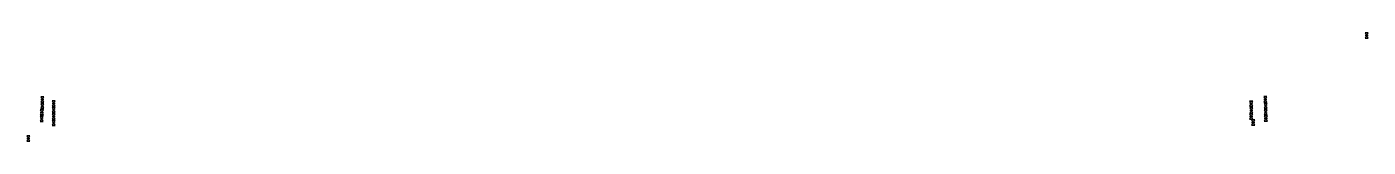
# Model space of a CAD drawing. Header units: millimetres. Extents: x -120 to 14947, y -15715 to 12770.
# Drawn here: x -120 to 1616, y -15715 to -15574 of the extents above; entities that cross this region are included whole.
import ezdxf

# ---------------------------------------------------------------- set-up
doc = ezdxf.new("R2010")
doc.units = ezdxf.units.MM
doc.layers.add('TO_oil', color=22, linetype='Continuous', lineweight=30)

# ---------------------------------------------------------------- blocks, each defined once
blk = doc.blocks.new('задвижка')
at = {"color": 6, "lineweight": 18}
for p, q in [((822.8, 14251), (818.8, 14251)), ((822.8, 14244), (818.8, 14250)), ((822.8, 14250), (818.8, 14244)), ((818.8, 14250), (822.8, 14250)), ((818.8, 14247), (822.8, 14247)), ((818.8, 14244), (822.8, 14244)), ((822.8, 14243), (818.8, 14243))]:
    blk.add_line(p, q, dxfattribs=at)

msp = doc.modelspace()

# ---------------------------------------------------------------- block references
at = {"layer": 'TO_oil', "xscale": -1, "rotation": 180}
for p in [(793.5, -1330.5), (644, -1419.1), (662.4, -1413.4), (644.1, -1427.7), (644, -1435.5), (662.8, -1429.8), (662.9, -1421.8), (646.6, -1443.4), (663, -1438.1)]:
    msp.add_blockref('задвижка', p, dxfattribs=at)
at = {"layer": 'TO_oil', "rotation": 180}
for p in [(720.8, -1413.5), (720.8, -1413.5), (735.5, -1418.8), (720.1, -1430.2), (720.8, -1422), (735.5, -1427), (735.5, -1435.5), (719.9, -1438.6), (735.5, -1443.7), (702.6, -1464.1)]:
    msp.add_blockref('задвижка', p, dxfattribs=at)

doc.saveas('drawing.dxf')
